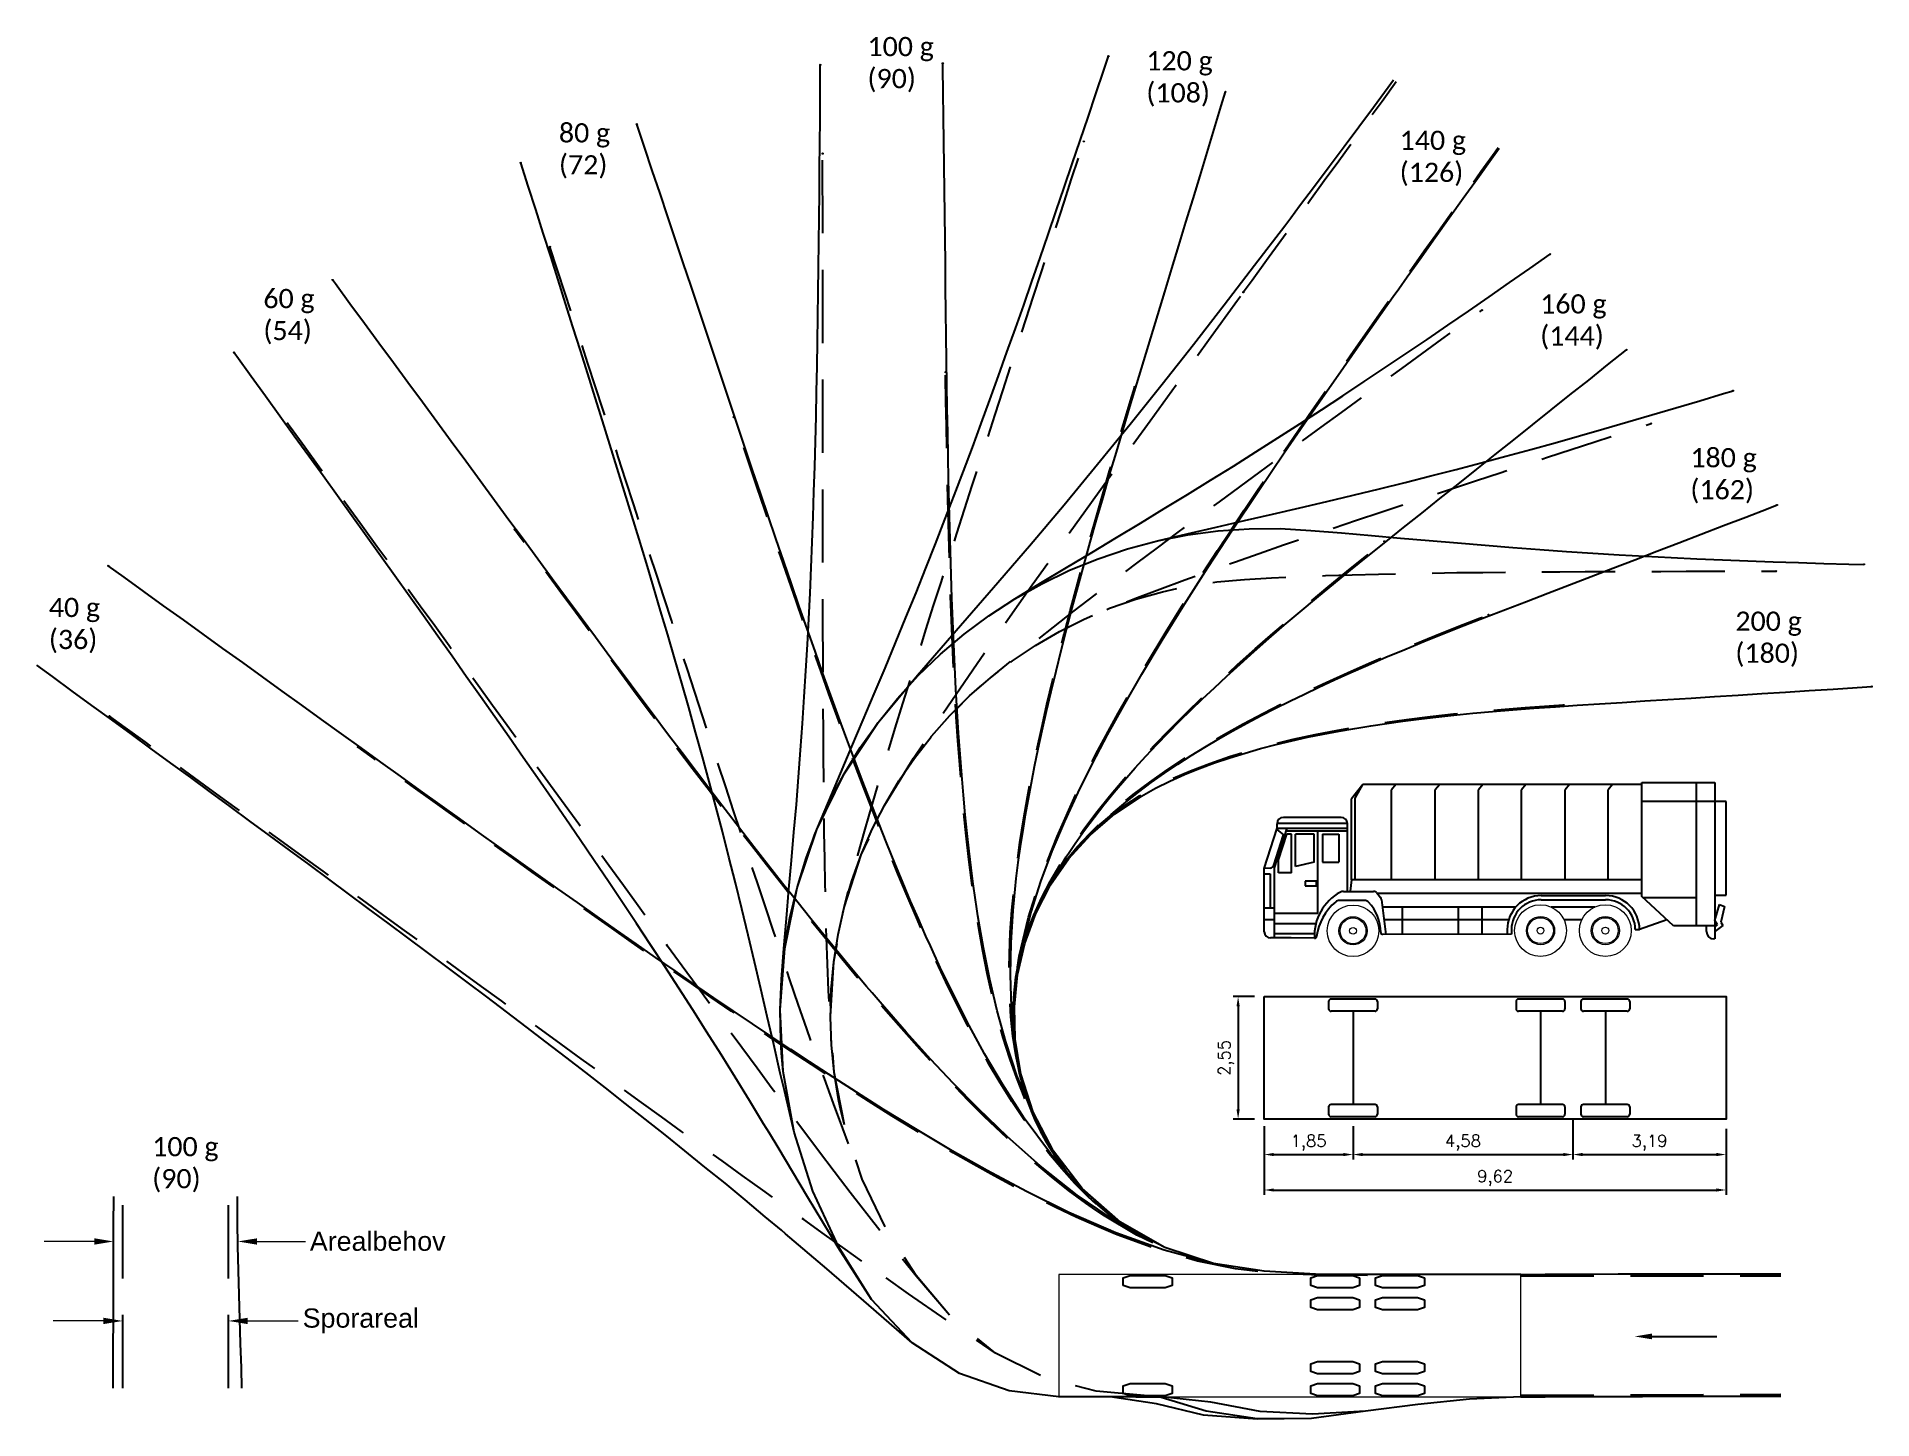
# Model space of a CAD drawing. Header units: millimetres. Extents: x -36.3 to 1.9, y -0.5 to 28.3.
import ezdxf
from ezdxf import colors
from ezdxf.entities.mleader import LeaderData, LeaderLine
from ezdxf.math import Vec2, Vec3

# ---------------------------------------------------------------- set-up
doc = ezdxf.new("R2010")
doc.units = ezdxf.units.MM
doc.linetypes.add('DASHEDX2', pattern=[1.5, 1, -0.5])
doc.layers.add('Tekst', color=4, linetype='Continuous')
doc.styles.add('BT standard', font='sanss___.ttf')
doc.styles.add('Legend', font='CALIBRI.TTF')
doc.styles.get("Standard").update_dxf_attribs({"font": 'romans'})
doc.dimstyles.new('ISO-25', dxfattribs={"dimtxt": 2.5, "dimasz": 2.5, "dimexe": 1.25, "dimexo": 0.625, "dimtad": 1, "dimtxsty": 'Standard', "dimcen": 2.5, "dimadec": 0, "dimazin": 0, "dimtfac": 1, "dimtmove": 0, "dimatfit": 3, "dimfxl": 1, "dimarcsym": 0})

# ---------------------------------------------------------------- blocks, each defined once
blk = doc.blocks.new('*U253')
at = {"color": 1, "linetype": 'Continuous', "lineweight": 0, "ltscale": 1.524}
blk.add_lwpolyline([(0, 1.275), (-9.62, 1.275), (-9.62, -1.275), (0, -1.275), (0, 1.275), (0, 1.275)], close=True, dxfattribs=at)
at = {"color": 2, "linetype": 'Continuous', "ltscale": 1.524, "flags": 128}
for points in [[(-7.613, 1.043752), (-7.613, 1.202248), (-7.47076, 1.25), (-6.73924, 1.25), (-6.597, 1.202248), (-6.597, 1.043752), (-6.73924, 0.996), (-7.47076, 0.996)], [(-6.263, 1.043752), (-6.263, 1.202248), (-6.12076, 1.25), (-5.38924, 1.25), (-5.247, 1.202248), (-5.247, 1.043752), (-5.38924, 0.996), (-6.12076, 0.996)], [(-7.613, 0.586552), (-7.613, 0.745048), (-7.47076, 0.7928), (-6.73924, 0.7928), (-6.597, 0.745048), (-6.597, 0.586552), (-6.73924, 0.5388), (-7.47076, 0.5388)], [(-6.263, 0.586552), (-6.263, 0.745048), (-6.12076, 0.7928), (-5.38924, 0.7928), (-5.247, 0.745048), (-5.247, 0.586552), (-5.38924, 0.5388), (-6.12076, 0.5388)], [(-7.613, -0.745048), (-7.613, -0.586552), (-7.47076, -0.5388), (-6.73924, -0.5388), (-6.597, -0.586552), (-6.597, -0.745048), (-6.73924, -0.7928), (-7.47076, -0.7928)], [(-6.263, -0.745048), (-6.263, -0.586552), (-6.12076, -0.5388), (-5.38924, -0.5388), (-5.247, -0.586552), (-5.247, -0.745048), (-5.38924, -0.7928), (-6.12076, -0.7928)], [(-7.613, -1.202248), (-7.613, -1.043752), (-7.47076, -0.996), (-6.73924, -0.996), (-6.597, -1.043752), (-6.597, -1.202248), (-6.73924, -1.25), (-7.47076, -1.25)], [(-6.263, -1.202248), (-6.263, -1.043752), (-6.12076, -0.996), (-5.38924, -0.996), (-5.247, -1.043752), (-5.247, -1.202248), (-5.38924, -1.25), (-6.12076, -1.25)]]:
    blk.add_lwpolyline(points, close=True, dxfattribs=at)
blk = doc.blocks.new('*U252')
at = {"color": 2, "linetype": 'Continuous', "ltscale": 1.524, "flags": 128}
for points in [[(-0.508, 1.043752), (-0.508, 1.202248), (-0.36576, 1.25), (0.36576, 1.25), (0.508, 1.202248), (0.508, 1.043752), (0.36576, 0.996), (-0.36576, 0.996)], [(-0.508, -1.202248), (-0.508, -1.043752), (-0.36576, -0.996), (0.36576, -0.996), (0.508, -1.043752), (0.508, -1.202248), (0.36576, -1.25), (-0.36576, -1.25)]]:
    blk.add_lwpolyline(points, close=True, dxfattribs=at)
at = {"rotation": 180}
blk.add_blockref('*U253', (-1.85, 0), dxfattribs=at)
blk = doc.blocks.new('*U254')
at = {"color": 2, "lineweight": 0}
blk.add_circle((0, 0), 0.0127, dxfattribs=at)
blk = doc.blocks.new('*U255')
at = {"color": 2, "lineweight": 0}
blk.add_circle((0, 0), 0.0127, dxfattribs=at)
blk = doc.blocks.new('*U256')
at = {"color": 1, "lineweight": 0}
blk.add_circle((0, 0), 0.0127, dxfattribs=at)
blk = doc.blocks.new('*U257')
at = {"color": 1, "lineweight": 0}
blk.add_circle((0, 0), 0.0127, dxfattribs=at)
blk = doc.blocks.new('*U258')
at = {"color": 2, "lineweight": 0}
blk.add_circle((0, 0), 0.0127, dxfattribs=at)
blk = doc.blocks.new('*U259')
at = {"color": 2, "lineweight": 0}
blk.add_circle((0, 0), 0.0127, dxfattribs=at)
blk = doc.blocks.new('*U260')
at = {"color": 1, "lineweight": 0}
blk.add_circle((0, 0), 0.0127, dxfattribs=at)
blk = doc.blocks.new('*U261')
at = {"color": 1, "lineweight": 0}
blk.add_circle((0, 0), 0.0127, dxfattribs=at)
blk = doc.blocks.new('*U262')
at = {"color": 1, "lineweight": 0}
blk.add_circle((0, 0), 0.0127, dxfattribs=at)
blk = doc.blocks.new('*U263')
at = {"color": 2, "lineweight": 0}
blk.add_circle((0, 0), 0.0127, dxfattribs=at)
blk = doc.blocks.new('*U264')
at = {"color": 2, "lineweight": 0}
blk.add_circle((0, 0), 0.0127, dxfattribs=at)
blk = doc.blocks.new('*U265')
at = {"color": 1, "lineweight": 0}
blk.add_circle((0, 0), 0.0127, dxfattribs=at)
blk = doc.blocks.new('*U266')
at = {"color": 1, "lineweight": 0}
blk.add_circle((0, 0), 0.0127, dxfattribs=at)
blk = doc.blocks.new('*U267')
at = {"color": 1, "lineweight": 0}
blk.add_circle((0, 0), 0.0127, dxfattribs=at)
blk = doc.blocks.new('*U268')
at = {"color": 1, "lineweight": 0}
blk.add_circle((0, 0), 0.0127, dxfattribs=at)
blk = doc.blocks.new('*U269')
at = {"color": 1, "lineweight": 0}
blk.add_circle((0, 0), 0.0127, dxfattribs=at)
blk = doc.blocks.new('*U270')
at = {"color": 2, "lineweight": 0}
blk.add_circle((0, 0), 0.0127, dxfattribs=at)
blk = doc.blocks.new('*U271')
at = {"color": 2, "lineweight": 0}
blk.add_circle((0, 0), 0.0127, dxfattribs=at)
blk = doc.blocks.new('*U272')
at = {"color": 1, "lineweight": 0}
blk.add_circle((0, 0), 0.0127, dxfattribs=at)
blk = doc.blocks.new('*U273')
at = {"color": 1, "lineweight": 0}
blk.add_circle((0, 0), 0.0127, dxfattribs=at)
blk = doc.blocks.new('*U274')
at = {"color": 2, "lineweight": 0}
blk.add_circle((0, 0), 0.0127, dxfattribs=at)
blk = doc.blocks.new('*U275')
at = {"color": 2, "lineweight": 0}
blk.add_circle((0, 0), 0.0127, dxfattribs=at)
blk = doc.blocks.new('*U276')
at = {"color": 1, "lineweight": 0}
blk.add_circle((0, 0), 0.0127, dxfattribs=at)
blk = doc.blocks.new('*U277')
at = {"color": 1, "lineweight": 0}
blk.add_circle((0, 0), 0.0127, dxfattribs=at)
blk = doc.blocks.new('*U278')
at = {"color": 2, "lineweight": 0}
blk.add_circle((0, 0), 0.0127, dxfattribs=at)
blk = doc.blocks.new('*U279')
at = {"color": 2, "lineweight": 0}
blk.add_circle((0, 0), 0.0127, dxfattribs=at)
blk = doc.blocks.new('*U280')
at = {"color": 1, "lineweight": 0}
blk.add_circle((0, 0), 0.0127, dxfattribs=at)
blk = doc.blocks.new('*U281')
at = {"color": 1, "lineweight": 0}
blk.add_circle((0, 0), 0.0127, dxfattribs=at)
blk = doc.blocks.new('*U282')
at = {"color": 2, "lineweight": 0}
blk.add_circle((0, 0), 0.0127, dxfattribs=at)
blk = doc.blocks.new('*U283')
at = {"color": 2, "lineweight": 0}
blk.add_circle((0, 0), 0.0127, dxfattribs=at)
blk = doc.blocks.new('*U284')
at = {"color": 1, "lineweight": 0}
blk.add_circle((0, 0), 0.0127, dxfattribs=at)
blk = doc.blocks.new('*U285')
at = {"color": 1, "lineweight": 0}
blk.add_circle((0, 0), 0.0127, dxfattribs=at)
blk = doc.blocks.new('*U286')
at = {"color": 2, "lineweight": 0}
blk.add_circle((0, 0), 0.0127, dxfattribs=at)
blk = doc.blocks.new('*U287')
at = {"color": 2, "lineweight": 0}
blk.add_circle((0, 0), 0.0127, dxfattribs=at)
blk = doc.blocks.new('*U288')
at = {"color": 1, "lineweight": 0}
blk.add_circle((0, 0), 0.0127, dxfattribs=at)
blk = doc.blocks.new('*D194')
at = {"color": 0, "lineweight": -2, "transparency": 16777216}
for p, q in [((1.85, 1.327), (1.85, 0.638)), ((6.43, 1.454), (6.43, 0.638)), ((2.05, 0.738), (6.23, 0.738))]:
    blk.add_line(p, q, dxfattribs=at)
at = {"color": 0, "transparency": 16777216}
for points in [[(2.05, 0.772), (2.05, 0.705), (1.85, 0.738)], [(6.23, 0.772), (6.23, 0.705), (6.43, 0.738)]]:
    blk.add_solid(points, dxfattribs=at)
at = {"layer": 'Defpoints', "color": 0, "transparency": 16777216}
for p in [(6.43, 1.654), (1.85, 1.527), (6.43, 0.738)]:
    blk.add_point(p, dxfattribs=at)
at = {"color": 0, "transparency": 16777216, "insert": (4.14, 0.987), "char_height": 0.25, "attachment_point": 5}
blk.add_mtext('4,58', dxfattribs=at)
blk = doc.blocks.new('*D195')
at = {"color": 0, "lineweight": -2, "transparency": 16777216}
for p, q in [((0, 1.277), (0, -0.1)), ((9.62, 1.277), (9.62, -0.1)), ((0.2, 0), (9.42, 0))]:
    blk.add_line(p, q, dxfattribs=at)
at = {"color": 0, "transparency": 16777216}
for points in [[(0.2, 0.033), (0.2, -0.033), (0, 0)], [(9.42, 0.033), (9.42, -0.033), (9.62, 0)]]:
    blk.add_solid(points, dxfattribs=at)
at = {"layer": 'Defpoints', "color": 0, "transparency": 16777216}
for p in [(0, 1.477), (9.62, 1.477), (9.62, 0)]:
    blk.add_point(p, dxfattribs=at)
at = {"color": 0, "transparency": 16777216, "insert": (4.81, 0.249), "char_height": 0.25, "attachment_point": 5}
blk.add_mtext('9,62', dxfattribs=at)
blk = doc.blocks.new('*D196')
at = {"color": 0, "lineweight": -2, "transparency": 16777216}
for p, q in [((0, 1.327), (0, 0.638)), ((1.85, 1.327), (1.85, 0.638)), ((0.2, 0.738), (1.65, 0.738))]:
    blk.add_line(p, q, dxfattribs=at)
at = {"color": 0, "transparency": 16777216}
for points in [[(0.2, 0.772), (0.2, 0.705), (0, 0.738)], [(1.65, 0.772), (1.65, 0.705), (1.85, 0.738)]]:
    blk.add_solid(points, dxfattribs=at)
at = {"layer": 'Defpoints', "color": 0, "transparency": 16777216}
for p in [(0, 1.527), (1.85, 1.527), (1.85, 0.738)]:
    blk.add_point(p, dxfattribs=at)
at = {"color": 0, "transparency": 16777216, "insert": (0.925, 0.987), "char_height": 0.25, "attachment_point": 5}
blk.add_mtext('1,85', dxfattribs=at)
blk = doc.blocks.new('*D197')
at = {"color": 0, "lineweight": -2, "transparency": 16777216}
for p, q in [((-0.2, 4.027), (-0.644, 4.027)), ((-0.544, 3.827), (-0.544, 1.677)), ((-0.2, 1.477), (-0.644, 1.477))]:
    blk.add_line(p, q, dxfattribs=at)
at = {"color": 0, "transparency": 16777216}
for points in [[(-0.577, 3.827), (-0.511, 3.827), (-0.544, 4.027)], [(-0.577, 1.677), (-0.511, 1.677), (-0.544, 1.477)]]:
    blk.add_solid(points, dxfattribs=at)
at = {"layer": 'Defpoints', "color": 0, "transparency": 16777216}
for p in [(0, 4.027), (-0.544, 1.477), (0, 1.477)]:
    blk.add_point(p, dxfattribs=at)
at = {"color": 0, "transparency": 16777216, "insert": (-0.793, 2.752), "char_height": 0.25, "attachment_point": 5, "rotation": 90}
blk.add_mtext('2,55', dxfattribs=at)
blk = doc.blocks.new('*D198')
at = {"color": 0, "lineweight": -2, "transparency": 16777216}
for p, q in [((6.43, 1.277), (6.43, 0.638)), ((9.62, 1.277), (9.62, 0.638)), ((6.63, 0.738), (9.42, 0.738))]:
    blk.add_line(p, q, dxfattribs=at)
at = {"color": 0, "transparency": 16777216}
for points in [[(6.63, 0.772), (6.63, 0.705), (6.43, 0.738)], [(9.42, 0.772), (9.42, 0.705), (9.62, 0.738)]]:
    blk.add_solid(points, dxfattribs=at)
at = {"layer": 'Defpoints', "color": 0, "transparency": 16777216}
for p in [(6.43, 1.477), (9.62, 1.477), (9.62, 0.738)]:
    blk.add_point(p, dxfattribs=at)
at = {"color": 0, "transparency": 16777216, "insert": (8.025, 0.987), "char_height": 0.25, "attachment_point": 5}
blk.add_mtext('3,19', dxfattribs=at)
blk = doc.blocks.new('*U289')
at = {"color": 2, "lineweight": 0}
blk.add_circle((0, 0), 0.0127, dxfattribs=at)
blk = doc.blocks.new('*U290')
at = {"color": 2, "lineweight": 0}
blk.add_circle((0, 0), 0.0127, dxfattribs=at)
blk = doc.blocks.new('*U291')
at = {"color": 2, "lineweight": 0}
blk.add_circle((0, 0), 0.0127, dxfattribs=at)
blk = doc.blocks.new('*U292')
at = {"color": 2, "lineweight": 0}
blk.add_circle((0, 0), 0.0127, dxfattribs=at)
blk = doc.blocks.new('*U293')
at = {"color": 2, "lineweight": 0}
blk.add_circle((0, 0), 0.0127, dxfattribs=at)
blk = doc.blocks.new('A$C073F79CF')
at = {"color": 0}
for p, q in [((2.055, 8.446), (1.82, 8.148)), ((1.893, 8.159), (2.055, 8.446)), ((7.868, 8.446), (2.055, 8.446)), ((2.743, 8.446), (2.652, 8.331)), ((3.655, 8.446), (3.564, 8.331)), ((4.551, 8.446), (4.46, 8.331)), ((5.449, 8.446), (5.358, 8.331)), ((6.362, 8.446), (6.271, 8.331)), ((7.257, 8.446), (7.166, 8.331)), ((7.868, 6.115), (7.868, 8.487)), ((7.868, 8.487), (9.384, 8.487)), ((8.996, 8.487), (8.996, 5.499)), ((9.384, 8.487), (9.384, 5.229)), ((1.82, 6.461), (1.82, 8.148)), ((1.893, 6.461), (1.893, 8.159)), ((2.652, 6.461), (2.652, 8.331)), ((3.564, 6.461), (3.564, 8.331)), ((4.46, 6.461), (4.46, 8.331)), ((5.358, 6.461), (5.358, 8.331)), ((6.271, 6.461), (6.271, 8.331)), ((7.166, 6.461), (7.166, 8.331)), ((9.62, 8.088), (7.868, 8.088)), ((1.602, 7.759), (0.399, 7.759)), ((0, 6.698), (0.269, 7.534)), ((0.2, 6.762), (0.404, 7.395)), ((0.213, 6.709), (0.479, 7.534)), ((0.262, 7.51), (0.404, 7.395)), ((1.731, 7.63), (0.269, 7.63)), ((0.269, 7.534), (0.269, 7.629)), ((0.269, 7.534), (1.731, 7.534)), ((0.298, 6.88), (0.47, 7.412)), ((0.462, 7.481), (1.731, 7.481)), ((0.569, 7.412), (0.47, 7.412)), ((0.569, 6.605), (0.569, 7.412)), ((0.653, 6.741), (0.653, 7.412)), ((1.037, 7.412), (0.653, 7.412)), ((1.037, 6.829), (1.037, 7.412)), ((1.115, 5.762), (1.115, 7.481)), ((1.211, 7.412), (1.552, 7.412)), ((1.211, 7.412), (1.211, 6.829)), ((1.552, 7.412), (1.552, 6.829)), ((1.731, 7.63), (1.731, 6.224)), ((0.124, 6.702), (0, 6.693)), ((0.124, 6.702), (0, 6.693)), ((0, 5.38), (0, 6.698)), ((0, 6.587), (0.123, 6.587)), ((0.123, 6.587), (0.123, 5.873)), ((0.213, 5.25), (0.213, 6.709)), ((0.298, 6.605), (0.298, 6.88)), ((0.569, 6.605), (0.298, 6.605)), ((1.037, 6.829), (0.653, 6.741)), ((1.211, 6.829), (1.552, 6.829)), ((1.087, 6.431), (0.85, 6.431)), ((0.85, 6.431), (0.85, 6.336)), ((0.85, 6.336), (1.087, 6.336)), ((1.087, 6.336), (1.087, 6.431)), ((1.648, 6.218), (2.181, 6.218)), ((1.82, 6.461), (1.788, 6.224)), ((7.868, 6.461), (1.82, 6.461)), ((2.345, 6.186), (2.423, 6.089)), ((7.868, 6.174), (2.355, 6.174)), ((5.769, 6.132), (7.11, 6.132)), ((9.384, 6.143), (9.62, 6.143)), ((0.213, 5.873), (0, 5.873)), ((1.115, 5.762), (0.213, 5.762)), ((1.988, 6.028), (1.568, 6.028)), ((2.441, 6.046), (2.534, 5.322)), ((5.238, 5.893), (2.461, 5.893)), ((2.872, 5.893), (2.872, 5.328)), ((4.039, 5.893), (4.039, 5.328)), ((4.536, 5.893), (4.536, 5.328)), ((5.769, 6.044), (7.11, 6.044)), ((6.883, 5.893), (5.977, 5.893)), ((8.522, 5.499), (7.868, 6.115)), ((7.896, 6.089), (8.996, 6.089)), ((9.389, 5.611), (9.486, 5.948)), ((9.486, 5.948), (9.584, 5.905)), ((9.584, 5.905), (9.508, 5.576)), ((0.213, 5.625), (0, 5.625)), ((1.074, 5.541), (0.213, 5.541)), ((5.09, 5.624), (2.496, 5.624)), ((5.061, 5.425), (5.061, 5.328)), ((5.15, 5.425), (5.15, 5.328)), ((6.614, 5.624), (6.246, 5.624)), ((8.389, 5.624), (7.817, 5.425)), ((9.384, 5.499), (8.522, 5.499)), ((9.213, 5.381), (9.213, 5.499)), ((9.384, 5.481), (9.442, 5.524)), ((9.554, 5.509), (9.384, 5.382)), ((9.442, 5.524), (9.389, 5.611)), ((9.508, 5.576), (9.554, 5.509)), ((0.562, 5.25), (0.13, 5.25)), ((1.046, 5.337), (0.213, 5.337)), ((5.15, 5.328), (2.463, 5.323)), ((9.384, 5.229), (9.364, 5.229))]:
    blk.add_line(p, q, dxfattribs=at)
for p, q in [((9.62, 6.143), (9.62, 8.088)), ((2.181, 6.218), (2.278, 6.218)), ((2.085, 6.028), (1.988, 6.028)), ((7.729, 5.425), (7.817, 5.425)), ((1.048, 5.245), (0.562, 5.25)), ((1.342, 3.927), (1.342, 3.773)), ((2.308, 3.977), (1.392, 3.977)), ((2.358, 3.927), (2.358, 3.773)), ((5.247, 3.927), (5.247, 3.773)), ((6.213, 3.977), (5.297, 3.977)), ((6.263, 3.927), (6.263, 3.773)), ((6.597, 3.927), (6.597, 3.773)), ((7.563, 3.977), (6.647, 3.977)), ((7.613, 3.927), (7.613, 3.773)), ((2.308, 3.723), (1.392, 3.723)), ((1.85, 3.723), (1.85, 1.781)), ((6.213, 3.723), (5.297, 3.723)), ((5.755, 3.723), (5.755, 1.781)), ((7.563, 3.723), (6.647, 3.723)), ((7.105, 3.723), (7.105, 1.781)), ((1.342, 1.731), (1.342, 1.577)), ((2.308, 1.781), (1.392, 1.781)), ((2.358, 1.731), (2.358, 1.577)), ((5.247, 1.731), (5.247, 1.577)), ((6.213, 1.781), (5.297, 1.781)), ((6.263, 1.731), (6.263, 1.577)), ((6.597, 1.731), (6.597, 1.577)), ((7.563, 1.781), (6.647, 1.781)), ((7.613, 1.731), (7.613, 1.577)), ((2.308, 1.527), (1.392, 1.527)), ((6.213, 1.527), (5.297, 1.527)), ((7.563, 1.527), (6.647, 1.527))]:
    blk.add_line(p, q)
blk.add_lwpolyline([(0, 4.027), (9.62, 4.027), (9.62, 1.477), (0, 1.477)], close=True)
at = {"color": 0, "lineweight": 0}
for centre, radius in [((1.85, 5.398), 0.536), ((5.755, 5.402), 0.539), ((7.105, 5.402), 0.539), ((1.85, 5.398), 0.294), ((1.85, 5.398), 0.269), ((1.85, 5.398), 0.0705), ((5.755, 5.402), 0.294), ((5.755, 5.402), 0.269), ((5.755, 5.402), 0.0705), ((7.105, 5.402), 0.294), ((7.105, 5.402), 0.269), ((7.105, 5.402), 0.0705)]:
    blk.add_circle(centre, radius, dxfattribs=at)
at = {"color": 0}
for centre, radius, start, end in [((0.399, 7.63), 0.13, 90, 180), ((1.602, 7.63), 0.13, 0, 90), ((0.118, 6.789), 0.0864, 274.2539, 342.1292), ((0.118, 6.789), 0.0864, 274.2539, 342.1292), ((2.074, 5.297), 1.029, 118.2924, 182.8918), ((1.648, 6.089), 0.13, 90, 118.2924), ((2.278, 6.132), 0.0864, 38.6813, 90), ((5.769, 5.425), 0.707, 90, 180), ((7.11, 5.425), 0.707, 0, 90), ((2.242, 5.116), 1.163, 130.3583, 171.7957), ((1.568, 5.899), 0.13, 90, 127.4099), ((2.085, 5.899), 0.13, 45.9588, 90), ((1.531, 5.37), 0.896, 359.743, 43.9964), ((2.356, 6.035), 0.0864, 7.3191, 38.6813), ((5.769, 5.425), 0.619, 90, 180), ((7.11, 5.425), 0.619, 0, 90), ((0.13, 5.38), 0.13, 180, 270), ((2.47, 5.366), 0.0432, 179.743, 270), ((9.364, 5.381), 0.152, 180, 270), ((1.048, 5.288), 0.0432, 270, 351.7957)]:
    blk.add_arc(centre, radius, start, end, dxfattribs=at)
for centre, start, end in [((1.392, 3.927), 90, 180), ((2.308, 3.927), 0, 90), ((5.297, 3.927), 90, 180), ((6.213, 3.927), 0, 90), ((6.647, 3.927), 90, 180), ((7.563, 3.927), 0, 90), ((1.392, 3.773), 180, 270), ((2.308, 3.773), 270, 0), ((5.297, 3.773), 180, 270), ((6.213, 3.773), 270, 0), ((6.647, 3.773), 180, 270), ((7.563, 3.773), 270, 0), ((1.392, 1.731), 90, 180), ((1.392, 1.577), 180, 270), ((2.308, 1.731), 0, 90), ((2.308, 1.577), 270, 0), ((5.297, 1.731), 90, 180), ((5.297, 1.577), 180, 270), ((6.213, 1.731), 0, 90), ((6.213, 1.577), 270, 0), ((6.647, 1.731), 90, 180), ((6.647, 1.577), 180, 270), ((7.563, 1.731), 0, 90), ((7.563, 1.577), 270, 0)]:
    blk.add_arc(centre, 0.05, start, end)
dim = blk.add_linear_dim(base=(-0.544, 1.477), p1=(0, 4.027), p2=(0, 1.477), angle=270, dimstyle='ISO-25', override={"dimtxt": 0.25, "dimasz": 0.2, "dimexe": 0.1, "dimexo": 0.2, "dimgap": 0.1})
dim.commit()
dim.dimension.update_dxf_attribs({"geometry": '*D197', "text_midpoint": (-0.793, 2.752)})
for base, p1, p2, picture, middle in [((6.43, 0.738), (1.85, 1.527), (6.43, 1.654), '*D194', (4.14, 0.987)), ((1.85, 0.738), (0, 1.527), (1.85, 1.527), '*D196', (0.925, 0.987)), ((9.62, 0), (0, 1.477), (9.62, 1.477), '*D195', (4.81, 0.249)), ((9.62, 0.738), (6.43, 1.477), (9.62, 1.477), '*D198', (8.025, 0.987))]:
    dim = blk.add_linear_dim(base=base, p1=p1, p2=p2, dimstyle='ISO-25', override={"dimtxt": 0.25, "dimasz": 0.2, "dimexe": 0.1, "dimexo": 0.2, "dimgap": 0.1})
    dim.commit()
    dim.dimension.update_dxf_attribs({"geometry": picture, "text_midpoint": middle})
blk = doc.blocks.new('signatur')
at = {"color": 1, "linetype": 'Continuous', "ltscale": 1.524, "flags": 128}
for points in [[(875.573, 75.73), (875.575, 76.108), (875.577, 76.618), (875.579, 77.128), (875.58, 77.638), (875.582, 78.147), (875.583, 78.657), (875.584, 79.166), (875.585, 79.675), (875.585, 79.721)], [(878.256, 75.73), (878.244, 76.155), (878.23, 76.66), (878.215, 77.166), (878.2, 77.672), (878.186, 78.178), (878.171, 78.684), (878.164, 79.191), (878.162, 79.698), (878.162, 79.721)]]:
    blk.add_lwpolyline(points, dxfattribs=at)
at = {"color": 2, "linetype": 'DASHEDX2', "ltscale": 1.524, "flags": 128}
for points in [[(875.773, 75.73), (875.773, 75.732), (875.773, 76.241), (875.773, 76.751), (875.773, 77.26), (875.773, 77.766), (875.773, 78.275), (875.773, 78.784), (875.773, 79.293), (875.773, 79.721)], [(877.974, 75.73), (877.974, 75.732), (877.974, 76.241), (877.974, 76.751), (877.974, 77.26), (877.974, 77.766), (877.974, 78.275), (877.974, 78.784), (877.974, 79.293), (877.974, 79.721)]]:
    blk.add_lwpolyline(points, dxfattribs=at)
at = {"layer": 'Tekst', "insert": (876.387, 80.96), "char_height": 0.4, "attachment_point": 1, "style": 'Legend'}
blk.add_mtext_dynamic_manual_height_columns('100 g \\P(90)', width=2.42155, gutter_width=12.5, heights=[0], dxfattribs=at)
ml = blk.add_multileader_mtext('Standard')
ml.set_content('', color=256)
ml.set_leader_properties(lineweight=9)
ml.build(insert=Vec2(0, 0))
ml.multileader.update_dxf_attribs({"text_right_attachment_type": 6, "dogleg_length": 0.1, "arrow_head_size": 0.4})
ctx = ml.context
ctx.base_point, ctx.char_height, ctx.arrow_head_size, ctx.landing_gap_size, ctx.plane_origin = Vec3(874.047, 79.085), 0.6, 0.4, 0.09, Vec3(875.584, 78.785)
ctx.right_attachment, ctx.text_align_type = 6, 2
notes = []
notes.append((ctx, [(0, (1, 1, 0), (874.327, 78.785), (-1, 0), 0.1, [(0, [(875.584, 78.785)], 0, [])])]))
ctx.mtext.insert, ctx.mtext.alignment, ctx.mtext.flow_direction = Vec3(874.137, 79.385), 3, 5
ml = blk.add_multileader_mtext('Standard')
ml.set_content('Arealbehov', color=256, style='BT standard')
ml.set_leader_properties(lineweight=9)
ml.build(insert=Vec2(0, 0))
ml.multileader.update_dxf_attribs({"text_right_attachment_type": 6, "dogleg_length": 0.1, "arrow_head_size": 0.4})
ctx = ml.context
ctx.base_point, ctx.char_height, ctx.arrow_head_size, ctx.landing_gap_size, ctx.plane_origin = Vec3(879.581, 78.784), 0.4, 0.4, 0.09, Vec3(878.124, 78.784)
ctx.right_attachment = 6
notes.append((ctx, [(0, (1, 1, 0), (879.526, 78.784), (1, 0), 0.0548, [(0, [(878.169, 78.785)], 0, [])])]))
ctx.mtext.insert, ctx.mtext.flow_direction = Vec3(879.671, 78.991), 5
ml = blk.add_multileader_mtext('Standard')
ml.set_content('', color=256)
ml.set_leader_properties(lineweight=9)
ml.build(insert=Vec2(0, 0))
ml.multileader.update_dxf_attribs({"text_right_attachment_type": 6, "dogleg_length": 0.1, "arrow_head_size": 0.4})
ctx = ml.context
ctx.base_point, ctx.char_height, ctx.arrow_head_size, ctx.landing_gap_size, ctx.plane_origin = Vec3(874.237, 77.43), 0.6, 0.4, 0.09, Vec3(875.773, 77.13)
ctx.right_attachment, ctx.text_align_type = 6, 2
notes.append((ctx, [(0, (1, 1, 0), (874.517, 77.13), (-1, 0), 0.1, [(0, [(875.773, 77.13)], 0, [])])]))
ctx.mtext.insert, ctx.mtext.alignment, ctx.mtext.flow_direction = Vec3(874.327, 77.73), 3, 5
ml = blk.add_multileader_mtext('Standard')
ml.set_content('Sporareal', color=256, style='BT standard')
ml.set_leader_properties(lineweight=9)
ml.build(insert=Vec2(0, 0))
ml.multileader.update_dxf_attribs({"text_right_attachment_type": 6, "dogleg_length": 0.1, "arrow_head_size": 0.4})
ctx = ml.context
ctx.base_point, ctx.char_height, ctx.arrow_head_size, ctx.landing_gap_size, ctx.plane_origin = Vec3(879.431, 77.13), 0.4, 0.4, 0.09, Vec3(877.929, 77.13)
ctx.right_attachment = 6
notes.append((ctx, [(0, (1, 1, 0), (879.331, 77.13), (1, 0), 0.1, [(0, [(877.974, 77.13)], 0, [])])]))
ctx.mtext.insert, ctx.mtext.flow_direction = Vec3(879.521, 77.39), 5
for ctx, leaders in notes:
    for number, flags, end, landing, length, lines in leaders:
        leader = LeaderData()
        leader.index, (leader.has_last_leader_line, leader.has_dogleg_vector, leader.attachment_direction) = number, flags
        leader.last_leader_point, leader.dogleg_vector, leader.dogleg_length = Vec3(end), Vec3(landing), length
        for number, points, colour, breaks in lines:
            line = LeaderLine()
            line.index, line.vertices, line.color, line.breaks = number, Vec3.list(points), colors.encode_raw_color(colour), breaks
            leader.lines.append(line)
        ctx.leaders.append(leader)
blk = doc.blocks.new('REN_B')
at = {"color": 1, "linetype": 'Continuous', "ltscale": 1.524, "flags": 128}
for points in [[(-20.844, 8.006), (-20.816, 8.648), (-20.748, 9.288), (-20.639, 9.922), (-20.49, 10.548), (-20.302, 11.163), (-20.075, 11.765), (-19.829, 12.355), (-19.586, 12.932), (-19.347, 13.495), (-19.112, 14.048), (-18.882, 14.591), (-18.657, 15.126), (-18.437, 15.654), (-18.222, 16.176), (-18.012, 16.693), (-17.807, 17.205), (-17.606, 17.714), (-17.409, 18.22), (-17.216, 18.722), (-17.026, 19.223), (-16.839, 19.722), (-16.655, 20.219), (-16.474, 20.714), (-16.295, 21.209), (-16.118, 21.702), (-15.943, 22.195), (-15.77, 22.686), (-15.599, 23.177), (-15.428, 23.667), (-15.259, 24.157), (-15.092, 24.647), (-14.925, 25.135), (-14.759, 25.624), (-14.594, 26.112), (-14.429, 26.6), (-14.266, 27.088), (-14.103, 27.576), (-14.005, 27.868)], [(-20.814, 7.106), (-20.831, 7.363), (-20.844, 8.006), (-20.816, 8.648), (-20.765, 9.286), (-20.711, 9.909), (-20.658, 10.52), (-20.605, 11.118), (-20.554, 11.706), (-20.505, 12.285), (-20.459, 12.855), (-20.416, 13.418), (-20.376, 13.974), (-20.339, 14.525), (-20.305, 15.071), (-20.274, 15.613), (-20.246, 16.151), (-20.22, 16.686), (-20.196, 17.218), (-20.175, 17.747), (-20.155, 18.275), (-20.138, 18.8), (-20.122, 19.324), (-20.108, 19.846), (-20.095, 20.367), (-20.083, 20.887), (-20.073, 21.406), (-20.064, 21.924), (-20.055, 22.441), (-20.048, 22.958), (-20.041, 23.474), (-20.035, 23.989), (-20.029, 24.504), (-20.024, 25.018), (-20.02, 25.532), (-20.016, 26.046), (-20.012, 26.559), (-20.009, 27.072), (-20.006, 27.585), (-20.006, 27.688)], [(-16.754, 10.162), (-16.774, 10.295), (-16.821, 10.629), (-16.865, 10.962), (-16.907, 11.309), (-16.948, 11.679), (-16.987, 12.069), (-17.025, 12.475), (-17.061, 12.896), (-17.095, 13.329), (-17.126, 13.772), (-17.155, 14.225), (-17.181, 14.685), (-17.205, 15.152), (-17.227, 15.625), (-17.248, 16.102), (-17.266, 16.584), (-17.282, 17.069), (-17.297, 17.558), (-17.311, 18.049), (-17.323, 18.543), (-17.334, 19.038), (-17.344, 19.536), (-17.353, 20.035), (-17.361, 20.535), (-17.368, 21.037), (-17.375, 21.539), (-17.382, 22.043), (-17.388, 22.547), (-17.395, 23.052), (-17.401, 23.558), (-17.408, 24.064), (-17.415, 24.571), (-17.421, 25.078), (-17.428, 25.586), (-17.435, 26.094), (-17.441, 26.602), (-17.448, 27.11), (-17.455, 27.619), (-17.456, 27.721)], [(-10.209, 24.504), (-10.023, 24.751), (-9.713, 25.163), (-9.404, 25.575), (-9.097, 25.987), (-8.79, 26.399), (-8.484, 26.811), (-8.179, 27.222), (-8.066, 27.375)], [(-15.923, 10.743), (-15.882, 11.076), (-15.835, 11.409), (-15.784, 11.741), (-15.73, 12.072), (-15.671, 12.403), (-15.61, 12.734), (-15.542, 13.078), (-15.466, 13.444), (-15.383, 13.827), (-15.294, 14.226), (-15.197, 14.638), (-15.095, 15.061), (-14.987, 15.493), (-14.875, 15.932), (-14.757, 16.379), (-14.636, 16.831), (-14.511, 17.287), (-14.382, 17.748), (-14.251, 18.212), (-14.116, 18.679), (-13.979, 19.148), (-13.84, 19.62), (-13.699, 20.093), (-13.557, 20.568), (-13.412, 21.045), (-13.267, 21.522), (-13.122, 22.001), (-12.976, 22.481), (-12.83, 22.963), (-12.684, 23.445), (-12.537, 23.927), (-12.39, 24.411), (-12.243, 24.895), (-12.096, 25.379), (-11.949, 25.864), (-11.801, 26.35), (-11.654, 26.836), (-11.565, 27.127)], [(-17.713, 9.338), (-17.806, 9.543), (-17.963, 9.9), (-18.125, 10.274), (-18.289, 10.662), (-18.454, 11.062), (-18.62, 11.474), (-18.787, 11.894), (-18.954, 12.323), (-19.122, 12.758), (-19.288, 13.2), (-19.455, 13.647), (-19.621, 14.099), (-19.787, 14.555), (-19.952, 15.014), (-20.116, 15.476), (-20.28, 15.941), (-20.443, 16.408), (-20.606, 16.877), (-20.769, 17.348), (-20.931, 17.821), (-21.093, 18.295), (-21.254, 18.77), (-21.415, 19.246), (-21.576, 19.724), (-21.736, 20.202), (-21.896, 20.681), (-22.057, 21.16), (-22.217, 21.64), (-22.378, 22.12), (-22.539, 22.601), (-22.699, 23.082), (-22.86, 23.563), (-23.022, 24.045), (-23.183, 24.527), (-23.344, 25.009), (-23.505, 25.491), (-23.667, 25.973), (-23.828, 26.456)], [(-20.754, 6.324), (-20.839, 6.688), (-20.977, 7.284), (-21.111, 7.869), (-21.244, 8.444), (-21.376, 9.009), (-21.509, 9.565), (-21.641, 10.113), (-21.775, 10.654), (-21.91, 11.189), (-22.046, 11.719), (-22.183, 12.243), (-22.322, 12.763), (-22.463, 13.279), (-22.604, 13.792), (-22.747, 14.301), (-22.892, 14.808), (-23.037, 15.313), (-23.184, 15.815), (-23.331, 16.316), (-23.48, 16.815), (-23.629, 17.312), (-23.779, 17.808), (-23.93, 18.303), (-24.082, 18.797), (-24.234, 19.29), (-24.387, 19.782), (-24.54, 20.273), (-24.693, 20.764), (-24.847, 21.254), (-25.002, 21.743), (-25.157, 22.233), (-25.312, 22.721), (-25.467, 23.21), (-25.622, 23.697), (-25.778, 24.185), (-25.934, 24.673), (-26.09, 25.16), (-26.246, 25.647)], [(-7.956, 23.025), (-7.782, 23.271), (-7.491, 23.68), (-7.199, 24.09), (-6.906, 24.5), (-6.613, 24.911), (-6.319, 25.321), (-6.024, 25.732), (-5.866, 25.953)], [(-5.417, -0.054), (-6.486, -0.103), (-7.561, -0.215), (-8.652, -0.35), (-9.778, -0.503), (-10.909, -0.52), (-12.022, -0.437), (-13.003, -0.197), (-13.968, -0.054), (-15.037, -0.054), (-15.037, -0.054), (-16.07, 0.069), (-17.108, 0.436), (-18.091, 1.07), (-18.941, 1.976), (-19.623, 3.065), (-20.162, 4.231), (-20.548, 5.457), (-20.777, 6.722), (-20.844, 8.006), (-20.748, 9.288), (-20.49, 10.548), (-20.075, 11.765), (-19.509, 12.92), (-18.802, 13.994), (-17.985, 14.979), (-17.177, 15.909), (-16.399, 16.804), (-15.651, 17.674), (-14.929, 18.527), (-14.23, 19.369), (-13.55, 20.205), (-12.885, 21.036), (-12.234, 21.864), (-11.592, 22.69), (-10.96, 23.515), (-10.333, 24.339), (-10.209, 24.504)], [(-20.709, 9.542), (-20.639, 9.922), (-20.49, 10.548), (-20.302, 11.163), (-20.075, 11.765), (-19.811, 12.351), (-19.509, 12.92), (-19.173, 13.468), (-18.802, 13.994), (-18.399, 14.495), (-17.965, 14.97), (-17.501, 15.416), (-17.01, 15.832), (-16.494, 16.216), (-15.954, 16.567), (-15.41, 16.899), (-14.877, 17.221), (-14.353, 17.535), (-13.84, 17.843), (-13.336, 18.146), (-12.841, 18.446), (-12.355, 18.743), (-11.876, 19.038), (-11.403, 19.333), (-10.937, 19.626), (-10.477, 19.919), (-10.021, 20.212), (-9.57, 20.504), (-9.124, 20.797), (-8.68, 21.091), (-8.24, 21.384), (-7.803, 21.678), (-7.369, 21.972), (-6.937, 22.267), (-6.507, 22.562), (-6.078, 22.857), (-5.652, 23.153), (-5.227, 23.449), (-4.803, 23.746)], [(-18.929, 8.36), (-19.042, 8.493), (-19.327, 8.833), (-19.616, 9.181), (-19.907, 9.537), (-20.201, 9.9), (-20.496, 10.268), (-20.793, 10.642), (-21.09, 11.02), (-21.388, 11.403), (-21.687, 11.788), (-21.987, 12.177), (-22.286, 12.568), (-22.586, 12.962), (-22.886, 13.358), (-23.186, 13.756), (-23.487, 14.155), (-23.787, 14.556), (-24.087, 14.959), (-24.388, 15.362), (-24.688, 15.766), (-24.988, 16.172), (-25.289, 16.578), (-25.589, 16.985), (-25.889, 17.392), (-26.189, 17.8), (-26.49, 18.208), (-26.79, 18.617), (-27.091, 19.026), (-27.392, 19.436), (-27.693, 19.845), (-27.994, 20.255), (-28.295, 20.664), (-28.596, 21.074), (-28.897, 21.484), (-29.199, 21.895), (-29.5, 22.305), (-29.802, 22.715), (-30.104, 23.126), (-30.164, 23.208)], [(-5.417, 2.496), (-6.486, 2.496), (-7.555, 2.496), (-8.624, 2.496), (-9.692, 2.505), (-10.76, 2.562), (-11.815, 2.722), (-12.827, 3.056), (-13.751, 3.584), (-14.55, 4.285), (-14.55, 4.285), (-14.55, 4.285), (-15.15, 5.063), (-15.571, 5.879), (-15.826, 6.674), (-15.944, 7.397), (-15.964, 8.067), (-15.904, 8.735), (-15.783, 9.394), (-15.616, 10.043), (-15.411, 10.681), (-15.176, 11.309), (-14.915, 11.928), (-14.635, 12.537), (-14.337, 13.139), (-14.024, 13.734), (-13.692, 14.335), (-13.311, 14.997), (-12.885, 15.708), (-12.422, 16.453), (-11.931, 17.222), (-11.418, 18.007), (-10.887, 18.803), (-10.342, 19.607), (-9.786, 20.416), (-9.221, 21.228), (-8.649, 22.044), (-8.072, 22.862), (-7.956, 23.025)], [(-14.81, 11.305), (-14.698, 11.472), (-14.505, 11.746), (-14.305, 12.015), (-14.099, 12.279), (-13.887, 12.538), (-13.67, 12.794), (-13.449, 13.045), (-13.223, 13.293), (-12.993, 13.538), (-12.76, 13.779), (-12.524, 14.017), (-12.284, 14.253), (-12.043, 14.486), (-11.798, 14.717), (-11.54, 14.956), (-11.263, 15.208), (-10.97, 15.47), (-10.662, 15.74), (-10.342, 16.017), (-10.01, 16.298), (-9.669, 16.584), (-9.32, 16.874), (-8.962, 17.165), (-8.599, 17.459), (-8.229, 17.755), (-7.856, 18.052), (-7.479, 18.353), (-7.099, 18.655), (-6.718, 18.959), (-6.334, 19.265), (-5.948, 19.573), (-5.561, 19.881), (-5.172, 20.191), (-4.782, 20.502), (-4.391, 20.813), (-4, 21.125), (-3.607, 21.438), (-3.214, 21.752)], [(-20.124, 11.646), (-20.075, 11.765), (-19.811, 12.351), (-19.509, 12.92), (-19.173, 13.468), (-18.802, 13.994), (-18.399, 14.495), (-17.965, 14.97), (-17.501, 15.416), (-17.01, 15.832), (-16.494, 16.216), (-15.954, 16.567), (-15.393, 16.883), (-14.814, 17.162), (-14.218, 17.404), (-13.607, 17.608), (-12.985, 17.773), (-12.368, 17.919), (-11.763, 18.06), (-11.171, 18.196), (-10.59, 18.33), (-10.019, 18.463), (-9.458, 18.594), (-8.905, 18.726), (-8.36, 18.859), (-7.822, 18.992), (-7.29, 19.127), (-6.763, 19.263), (-6.241, 19.4), (-5.724, 19.538), (-5.21, 19.679), (-4.699, 19.82), (-4.192, 19.963), (-3.687, 20.107), (-3.185, 20.252), (-2.684, 20.398), (-2.186, 20.545), (-1.689, 20.693), (-1.193, 20.842), (-0.995, 20.902)], [(-13.948, 12.074), (-13.898, 12.118), (-13.643, 12.335), (-13.38, 12.542), (-13.112, 12.743), (-12.839, 12.936), (-12.561, 13.123), (-12.279, 13.304), (-11.994, 13.48), (-11.705, 13.65), (-11.414, 13.816), (-11.12, 13.977), (-10.824, 14.135), (-10.525, 14.288), (-10.225, 14.438), (-9.923, 14.585), (-9.619, 14.729), (-9.299, 14.877), (-8.958, 15.03), (-8.599, 15.188), (-8.224, 15.35), (-7.834, 15.513), (-7.433, 15.678), (-7.021, 15.844), (-6.601, 16.011), (-6.172, 16.177), (-5.737, 16.345), (-5.297, 16.514), (-4.853, 16.685), (-4.404, 16.858), (-3.953, 17.031), (-3.499, 17.206), (-3.042, 17.382), (-2.583, 17.559), (-2.123, 17.736), (-1.66, 17.914), (-1.197, 18.092), (-0.732, 18.271), (-0.266, 18.451), (-0.079, 18.522)], [(-19.173, 13.468), (-18.802, 13.994), (-18.399, 14.495), (-17.965, 14.97), (-17.501, 15.416), (-17.01, 15.832), (-16.494, 16.216), (-15.954, 16.567), (-15.393, 16.883), (-14.814, 17.162), (-14.218, 17.404), (-13.607, 17.608), (-12.985, 17.773), (-12.354, 17.898), (-11.716, 17.983), (-11.074, 18.027), (-10.43, 18.03), (-9.787, 17.993), (-9.15, 17.941), (-8.528, 17.888), (-7.918, 17.834), (-7.321, 17.781), (-6.733, 17.731), (-6.155, 17.682), (-5.585, 17.637), (-5.022, 17.595), (-4.465, 17.555), (-3.913, 17.519), (-3.367, 17.485), (-2.824, 17.455), (-2.285, 17.427), (-1.75, 17.402), (-1.217, 17.378), (-0.686, 17.358), (-0.158, 17.339), (0.369, 17.322), (0.894, 17.306), (1.417, 17.292), (1.731, 17.285)], [(-19.526, 6.465), (-19.837, 6.666), (-20.228, 6.921), (-20.622, 7.181), (-21.019, 7.446), (-21.418, 7.714), (-21.819, 7.985), (-22.222, 8.26), (-22.626, 8.537), (-23.03, 8.817), (-23.436, 9.098), (-23.842, 9.382), (-24.249, 9.667), (-24.657, 9.953), (-25.065, 10.241), (-25.474, 10.53), (-25.882, 10.82), (-26.291, 11.111), (-26.701, 11.403), (-27.11, 11.695), (-27.52, 11.989), (-27.93, 12.282), (-28.34, 12.577), (-28.75, 12.871), (-29.161, 13.167), (-29.571, 13.462), (-29.982, 13.758), (-30.392, 14.054), (-30.803, 14.35), (-31.214, 14.646), (-31.626, 14.942), (-32.037, 15.239), (-32.448, 15.535), (-32.86, 15.832), (-33.272, 16.128), (-33.683, 16.425), (-34.095, 16.722), (-34.507, 17.018), (-34.836, 17.256)], [(-20.813, 3.415), (-21.152, 3.699), (-21.573, 4.049), (-21.991, 4.394), (-22.409, 4.734), (-22.825, 5.071), (-23.24, 5.403), (-23.654, 5.732), (-24.068, 6.058), (-24.481, 6.381), (-24.893, 6.702), (-25.305, 7.02), (-25.717, 7.336), (-26.129, 7.651), (-26.541, 7.964), (-26.952, 8.275), (-27.364, 8.585), (-27.775, 8.894), (-28.186, 9.202), (-28.598, 9.509), (-29.009, 9.815), (-29.42, 10.12), (-29.831, 10.425), (-30.242, 10.729), (-30.653, 11.032), (-31.064, 11.335), (-31.476, 11.638), (-31.887, 11.94), (-32.298, 12.242), (-32.709, 12.543), (-33.12, 12.844), (-33.531, 13.145), (-33.942, 13.446), (-34.354, 13.747), (-34.765, 14.047), (-35.176, 14.347), (-35.587, 14.647), (-35.998, 14.947), (-36.327, 15.187)], [(-13.023, 12.621), (-12.723, 12.769), (-12.418, 12.906), (-12.108, 13.032), (-11.795, 13.149), (-11.478, 13.256), (-11.158, 13.355), (-10.836, 13.447), (-10.512, 13.531), (-10.186, 13.61), (-9.859, 13.683), (-9.531, 13.75), (-9.201, 13.812), (-8.871, 13.87), (-8.54, 13.924), (-8.208, 13.973), (-7.875, 14.019), (-7.541, 14.062), (-7.187, 14.104), (-6.811, 14.145), (-6.416, 14.185), (-6.005, 14.222), (-5.58, 14.258), (-5.143, 14.291), (-4.695, 14.321), (-4.239, 14.35), (-3.776, 14.38), (-3.307, 14.41), (-2.832, 14.44), (-2.352, 14.47), (-1.868, 14.501), (-1.381, 14.532), (-0.891, 14.563), (-0.398, 14.594), (0.096, 14.626), (0.593, 14.657), (1.092, 14.689), (1.592, 14.721), (1.893, 14.74)], [(-5.417, -0.054), (-6.486, -0.103), (-7.561, -0.215), (-8.652, -0.35), (-9.778, -0.503), (-10.909, -0.52), (-12.022, -0.437), (-13.003, -0.197), (-13.968, -0.054), (-15.037, -0.054), (-15.037, -0.054), (-16.07, 0.069), (-17.108, 0.436), (-18.091, 1.07), (-18.941, 1.976), (-19.623, 3.065), (-20.162, 4.231), (-20.548, 5.457), (-20.777, 6.722), (-20.844, 8.006), (-20.748, 9.288), (-20.49, 10.548), (-20.075, 11.765), (-19.509, 12.92), (-19.173, 13.468)], [(-5.417, 2.496), (-6.486, 2.496), (-7.555, 2.496), (-8.624, 2.496), (-9.692, 2.505), (-10.76, 2.562), (-11.815, 2.722), (-12.827, 3.056), (-13.751, 3.584), (-14.55, 4.285), (-14.55, 4.285), (-14.55, 4.285), (-15.15, 5.063), (-15.571, 5.879), (-15.826, 6.674), (-15.944, 7.397), (-15.964, 8.067), (-15.898, 8.734), (-15.748, 9.387), (-15.517, 10.015), (-15.208, 10.608), (-14.827, 11.158), (-14.379, 11.654), (-13.872, 12.09), (-13.315, 12.459), (-13.023, 12.621)], [(-5.417, 2.496), (-6.486, 2.496), (-7.555, 2.496), (-8.624, 2.496), (-9.692, 2.505), (-10.76, 2.562), (-11.815, 2.722), (-12.827, 3.056), (-13.751, 3.584), (-14.55, 4.285), (-14.55, 4.285), (-14.55, 4.285), (-15.15, 5.063), (-15.571, 5.879), (-15.826, 6.674), (-15.944, 7.397), (-15.964, 8.067), (-15.898, 8.734), (-15.748, 9.387), (-15.517, 10.015), (-15.208, 10.608), (-14.827, 11.158), (-14.384, 11.659), (-13.948, 12.074)], [(-5.417, -0.054), (-6.486, -0.103), (-7.561, -0.215), (-8.652, -0.35), (-9.778, -0.503), (-10.909, -0.52), (-12.022, -0.437), (-13.003, -0.197), (-13.968, -0.054), (-15.037, -0.054), (-15.037, -0.054), (-16.07, 0.069), (-17.108, 0.436), (-18.091, 1.07), (-18.941, 1.976), (-19.623, 3.065), (-20.162, 4.231), (-20.548, 5.457), (-20.777, 6.722), (-20.844, 8.006), (-20.748, 9.288), (-20.49, 10.548), (-20.124, 11.646)], [(-5.417, 2.496), (-6.486, 2.496), (-7.555, 2.496), (-8.624, 2.496), (-9.692, 2.505), (-10.76, 2.562), (-11.815, 2.722), (-12.827, 3.056), (-13.751, 3.584), (-14.55, 4.285), (-14.55, 4.285), (-14.55, 4.285), (-15.15, 5.063), (-15.571, 5.879), (-15.826, 6.674), (-15.944, 7.397), (-15.964, 8.067), (-15.898, 8.734), (-15.748, 9.387), (-15.518, 10.015), (-15.224, 10.617), (-14.883, 11.193), (-14.81, 11.305)], [(-5.417, 2.496), (-6.486, 2.496), (-7.555, 2.496), (-8.624, 2.496), (-9.692, 2.505), (-10.76, 2.562), (-11.815, 2.722), (-12.827, 3.056), (-13.751, 3.584), (-14.55, 4.285), (-14.55, 4.285), (-14.55, 4.285), (-15.15, 5.063), (-15.571, 5.879), (-15.827, 6.673), (-15.96, 7.394), (-16.026, 8.063), (-16.047, 8.733), (-16.034, 9.405), (-15.991, 10.075), (-15.923, 10.743)], [(-5.417, 2.496), (-6.486, 2.496), (-7.555, 2.496), (-8.624, 2.496), (-9.692, 2.505), (-10.76, 2.562), (-11.815, 2.722), (-12.827, 3.056), (-13.751, 3.584), (-14.55, 4.285), (-14.55, 4.285), (-14.55, 4.285), (-15.15, 5.063), (-15.589, 5.87), (-15.91, 6.642), (-16.143, 7.339), (-16.323, 7.986), (-16.478, 8.641), (-16.61, 9.3), (-16.724, 9.963), (-16.754, 10.162)], [(-5.417, -0.054), (-6.486, -0.103), (-7.561, -0.215), (-8.652, -0.35), (-9.778, -0.503), (-10.909, -0.52), (-12.022, -0.437), (-13.003, -0.197), (-13.968, -0.054), (-15.037, -0.054), (-15.037, -0.054), (-16.07, 0.069), (-17.108, 0.436), (-18.091, 1.07), (-18.941, 1.976), (-19.623, 3.065), (-20.162, 4.231), (-20.548, 5.457), (-20.777, 6.722), (-20.844, 8.006), (-20.748, 9.288), (-20.709, 9.542)], [(-5.417, -0.054), (-6.486, -0.103), (-7.561, -0.215), (-8.652, -0.35), (-9.778, -0.503), (-10.909, -0.52), (-12.022, -0.437), (-13.003, -0.197), (-13.968, -0.054), (-15.037, -0.054), (-15.037, -0.054), (-16.07, 0.069), (-17.108, 0.436), (-18.091, 1.07), (-18.941, 1.976), (-19.623, 3.065), (-20.162, 4.231), (-20.548, 5.457), (-20.777, 6.722), (-20.844, 8.006), (-20.748, 9.288), (-20.709, 9.542)], [(-5.417, 2.496), (-6.486, 2.496), (-7.555, 2.496), (-8.624, 2.496), (-9.692, 2.505), (-10.76, 2.562), (-11.815, 2.722), (-12.827, 3.056), (-13.751, 3.584), (-14.557, 4.278), (-14.557, 4.278), (-14.557, 4.278), (-15.21, 5.014), (-15.758, 5.754), (-16.213, 6.456), (-16.585, 7.091), (-16.907, 7.683), (-17.213, 8.283), (-17.506, 8.889), (-17.713, 9.338)], [(-5.417, 2.496), (-6.486, 2.496), (-7.555, 2.496), (-8.624, 2.496), (-9.692, 2.505), (-10.76, 2.562), (-11.815, 2.722), (-12.827, 3.055), (-13.772, 3.548), (-14.655, 4.144), (-14.655, 4.144), (-14.655, 4.144), (-15.427, 4.757), (-16.117, 5.369), (-16.721, 5.95), (-17.237, 6.477), (-17.706, 6.976), (-18.217, 7.541), (-18.761, 8.164), (-18.929, 8.36)], [(-5.417, -0.054), (-6.486, -0.103), (-7.561, -0.215), (-8.652, -0.35), (-9.778, -0.503), (-10.909, -0.52), (-12.022, -0.437), (-13.003, -0.197), (-13.968, -0.054), (-15.037, -0.054), (-15.037, -0.054), (-16.07, 0.069), (-17.108, 0.436), (-18.091, 1.07), (-18.941, 1.976), (-19.623, 3.065), (-20.162, 4.231), (-20.548, 5.457), (-20.777, 6.722), (-20.844, 8.006)], [(-5.417, -0.054), (-6.486, -0.103), (-7.561, -0.215), (-8.652, -0.35), (-9.778, -0.503), (-10.909, -0.52), (-12.022, -0.437), (-13.003, -0.197), (-13.968, -0.054), (-15.037, -0.054), (-15.037, -0.054), (-16.07, 0.069), (-17.108, 0.436), (-18.091, 1.07), (-18.941, 1.976), (-19.623, 3.065), (-20.162, 4.231), (-20.548, 5.457), (-20.777, 6.722), (-20.814, 7.106)], [(-5.417, -0.054), (-6.486, -0.103), (-7.561, -0.215), (-8.652, -0.35), (-9.778, -0.503), (-10.909, -0.52), (-12.022, -0.437), (-13.003, -0.197), (-13.968, -0.054), (-15.037, -0.054), (-15.037, -0.054), (-16.07, 0.069), (-17.108, 0.436), (-18.091, 1.07), (-18.941, 1.976), (-19.623, 3.065), (-20.162, 4.231), (-20.548, 5.457), (-20.754, 6.324)], [(-5.417, 2.496), (-6.486, 2.496), (-7.555, 2.496), (-8.624, 2.496), (-9.692, 2.505), (-10.76, 2.562), (-11.815, 2.721), (-12.846, 2.999), (-13.849, 3.363), (-14.828, 3.789), (-14.828, 3.789), (-14.828, 3.789), (-15.714, 4.224), (-16.529, 4.659), (-17.26, 5.073), (-17.955, 5.485), (-18.689, 5.935), (-19.449, 6.416), (-19.526, 6.465)], [(-5.417, -0.054), (-6.486, -0.103), (-7.561, -0.215), (-8.652, -0.35), (-9.754, -0.417), (-10.844, -0.361), (-11.871, -0.163), (-12.899, -0.054), (-13.968, -0.054), (-15.037, -0.054), (-15.037, -0.054), (-16.07, 0.069), (-17.108, 0.436), (-18.091, 1.07), (-18.995, 1.857), (-19.871, 2.614), (-20.728, 3.343), (-20.813, 3.415)], [(-5.417, 2.496), (-4.911, 2.499), (-4.404, 2.502), (-3.897, 2.504), (-3.389, 2.506), (-2.881, 2.507), (-2.373, 2.509), (-1.864, 2.51), (-1.355, 2.511), (-0.846, 2.511), (-0.337, 2.512), (-0.003, 2.512)], [(-5.417, -0.054), (-4.911, -0.051), (-4.404, -0.048), (-3.897, -0.046), (-3.389, -0.044), (-2.881, -0.043), (-2.373, -0.041), (-1.864, -0.04), (-1.355, -0.039), (-0.846, -0.039), (-0.337, -0.038), (0, -0.038)]]:
    blk.add_lwpolyline(points, dxfattribs=at)
at = {"color": 2, "linetype": 'DASHEDX2', "ltscale": 1.524, "flags": 128}
for points in [[(-11.195, 22.953), (-11.014, 23.203), (-10.712, 23.619), (-10.411, 24.034), (-10.11, 24.449), (-9.809, 24.863), (-9.508, 25.277), (-9.207, 25.691), (-8.907, 26.105), (-8.606, 26.519), (-8.306, 26.932), (-8.01, 27.339)], [(-19.717, 6.707), (-19.774, 7.281), (-19.794, 7.857), (-19.777, 8.434), (-19.725, 9.008), (-19.635, 9.578), (-19.51, 10.141), (-19.368, 10.688), (-19.221, 11.231), (-19.07, 11.768), (-18.917, 12.3), (-18.761, 12.828), (-18.604, 13.352), (-18.445, 13.872), (-18.286, 14.389), (-18.126, 14.902), (-17.966, 15.412), (-17.805, 15.92), (-17.645, 16.426), (-17.484, 16.929), (-17.323, 17.431), (-17.163, 17.93), (-17.003, 18.429), (-16.842, 18.926), (-16.682, 19.422), (-16.522, 19.916), (-16.362, 20.41), (-16.203, 20.903), (-16.043, 21.396), (-15.884, 21.887), (-15.724, 22.378), (-15.565, 22.868), (-15.406, 23.358), (-15.247, 23.848), (-15.088, 24.337), (-14.93, 24.826), (-14.771, 25.314), (-14.612, 25.803), (-14.517, 26.096)], [(-19.577, 5.912), (-19.624, 6.138), (-19.717, 6.707), (-19.774, 7.281), (-19.807, 7.846), (-19.835, 8.407), (-19.858, 8.964), (-19.877, 9.518), (-19.892, 10.068), (-19.904, 10.615), (-19.915, 11.159), (-19.923, 11.699), (-19.929, 12.237), (-19.935, 12.772), (-19.939, 13.304), (-19.942, 13.835), (-19.945, 14.363), (-19.948, 14.89), (-19.949, 15.414), (-19.951, 15.938), (-19.952, 16.46), (-19.953, 16.981), (-19.954, 17.501), (-19.954, 18.02), (-19.955, 18.538), (-19.955, 19.056), (-19.955, 19.572), (-19.956, 20.088), (-19.956, 20.604), (-19.956, 21.119), (-19.956, 21.633), (-19.956, 22.148), (-19.956, 22.661), (-19.956, 23.175), (-19.956, 23.688), (-19.956, 24.201), (-19.956, 24.714), (-19.957, 25.227), (-19.957, 25.739), (-19.957, 25.841)], [(-11.622, 17.742), (-11.457, 17.994), (-11.179, 18.413), (-10.898, 18.831), (-10.616, 19.248), (-10.332, 19.665), (-10.046, 20.082), (-9.759, 20.498), (-9.471, 20.913), (-9.182, 21.329), (-8.891, 21.743), (-8.6, 22.158), (-8.308, 22.572), (-8.015, 22.986), (-7.721, 23.4), (-7.427, 23.814), (-7.132, 24.227), (-6.837, 24.64), (-6.541, 25.054), (-6.246, 25.466), (-5.949, 25.879), (-5.887, 25.966)], [(-19.42, 5.218), (-19.539, 5.533), (-19.733, 6.055), (-19.922, 6.575), (-20.106, 7.093), (-20.287, 7.609), (-20.465, 8.122), (-20.639, 8.633), (-20.811, 9.141), (-20.982, 9.648), (-21.15, 10.152), (-21.317, 10.655), (-21.483, 11.156), (-21.648, 11.656), (-21.811, 12.154), (-21.974, 12.65), (-22.137, 13.146), (-22.298, 13.641), (-22.459, 14.134), (-22.62, 14.627), (-22.78, 15.119), (-22.941, 15.61), (-23.1, 16.101), (-23.26, 16.591), (-23.419, 17.08), (-23.578, 17.569), (-23.737, 18.058), (-23.896, 18.546), (-24.054, 19.034), (-24.213, 19.522), (-24.371, 20.01), (-24.53, 20.497), (-24.688, 20.984), (-24.846, 21.471), (-25.004, 21.957), (-25.162, 22.444), (-25.32, 22.93), (-25.478, 23.414), (-25.636, 23.9)], [(-13.187, -0.029), (-14.257, 0.064), (-15.33, 0.349), (-16.355, 0.855), (-17.263, 1.591), (-18.008, 2.474), (-18.634, 3.442), (-19.132, 4.482), (-19.495, 5.576), (-19.717, 6.707), (-19.794, 7.857), (-19.725, 9.008), (-19.51, 10.141), (-19.154, 11.237), (-18.663, 12.28), (-18.064, 13.25), (-17.45, 14.181), (-16.831, 15.09), (-16.211, 15.982), (-15.591, 16.859), (-14.974, 17.725), (-14.359, 18.582), (-13.746, 19.432), (-13.136, 20.276), (-12.528, 21.116), (-11.921, 21.953), (-11.316, 22.787), (-11.195, 22.953)], [(-19.792, 8.088), (-19.777, 8.434), (-19.725, 9.008), (-19.635, 9.578), (-19.51, 10.141), (-19.35, 10.695), (-19.154, 11.237), (-18.925, 11.767), (-18.663, 12.28), (-18.368, 12.776), (-18.043, 13.252), (-17.688, 13.707), (-17.305, 14.138), (-16.895, 14.544), (-16.461, 14.924), (-16.025, 15.281), (-15.588, 15.632), (-15.151, 15.977), (-14.715, 16.317), (-14.28, 16.651), (-13.846, 16.982), (-13.413, 17.309), (-12.981, 17.632), (-12.551, 17.953), (-12.122, 18.271), (-11.694, 18.586), (-11.268, 18.9), (-10.843, 19.212), (-10.419, 19.523), (-9.996, 19.833), (-9.574, 20.141), (-9.153, 20.448), (-8.733, 20.755), (-8.314, 21.06), (-7.895, 21.365), (-7.477, 21.67), (-7.059, 21.974), (-6.642, 22.277), (-6.225, 22.58)], [(-14.533, 4.231), (-14.624, 4.33), (-14.842, 4.586), (-15.042, 4.856), (-15.232, 5.149), (-15.417, 5.472), (-15.594, 5.821), (-15.76, 6.194), (-15.916, 6.587), (-16.06, 6.997), (-16.194, 7.421), (-16.316, 7.858), (-16.428, 8.306), (-16.529, 8.763), (-16.622, 9.227), (-16.706, 9.698), (-16.782, 10.174), (-16.85, 10.655), (-16.912, 11.141), (-16.968, 11.629), (-17.018, 12.12), (-17.063, 12.614), (-17.103, 13.11), (-17.14, 13.608), (-17.173, 14.108), (-17.202, 14.609), (-17.228, 15.111), (-17.252, 15.614), (-17.273, 16.118), (-17.292, 16.623), (-17.309, 17.128), (-17.325, 17.635), (-17.338, 18.141), (-17.351, 18.648), (-17.362, 19.156), (-17.372, 19.664), (-17.38, 20.172), (-17.388, 20.681), (-17.396, 21.189), (-17.397, 21.291)], [(-14.842, 4.586), (-15.042, 4.856), (-15.225, 5.138), (-15.39, 5.431), (-15.536, 5.733), (-15.663, 6.045), (-15.769, 6.363), (-15.859, 6.702), (-15.935, 7.068), (-15.994, 7.456), (-16.036, 7.862), (-16.062, 8.285), (-16.072, 8.72), (-16.067, 9.165), (-16.048, 9.619), (-16.015, 10.08), (-15.971, 10.546), (-15.915, 11.016), (-15.848, 11.49), (-15.773, 11.967), (-15.689, 12.446), (-15.598, 12.926), (-15.499, 13.408), (-15.395, 13.891), (-15.285, 14.375), (-15.17, 14.86), (-15.051, 15.344), (-14.927, 15.83), (-14.8, 16.315), (-14.67, 16.801), (-14.537, 17.287), (-14.401, 17.773), (-14.263, 18.259), (-14.123, 18.745), (-13.981, 19.232), (-13.837, 19.718), (-13.692, 20.204), (-13.546, 20.69), (-13.457, 20.982)], [(-14.262, 3.963), (-14.427, 4.116), (-14.703, 4.392), (-14.976, 4.694), (-15.245, 5.018), (-15.509, 5.362), (-15.767, 5.724), (-16.019, 6.1), (-16.263, 6.49), (-16.501, 6.892), (-16.732, 7.304), (-16.958, 7.725), (-17.177, 8.154), (-17.391, 8.589), (-17.599, 9.03), (-17.803, 9.477), (-18.003, 9.928), (-18.198, 10.383), (-18.39, 10.841), (-18.579, 11.303), (-18.764, 11.767), (-18.947, 12.233), (-19.127, 12.702), (-19.305, 13.172), (-19.48, 13.644), (-19.654, 14.118), (-19.827, 14.592), (-19.998, 15.068), (-20.167, 15.545), (-20.335, 16.023), (-20.503, 16.502), (-20.669, 16.981), (-20.834, 17.461), (-20.999, 17.941), (-21.162, 18.422), (-21.326, 18.904), (-21.488, 19.385), (-21.65, 19.867), (-21.812, 20.35)], [(-19.585, 4.466), (-19.717, 4.64), (-20.044, 5.073), (-20.368, 5.505), (-20.69, 5.936), (-21.008, 6.365), (-21.324, 6.793), (-21.639, 7.22), (-21.951, 7.645), (-22.262, 8.069), (-22.572, 8.493), (-22.881, 8.915), (-23.188, 9.336), (-23.495, 9.757), (-23.801, 10.176), (-24.106, 10.595), (-24.411, 11.014), (-24.715, 11.432), (-25.018, 11.849), (-25.322, 12.266), (-25.624, 12.683), (-25.927, 13.099), (-26.229, 13.514), (-26.531, 13.93), (-26.833, 14.345), (-27.134, 14.76), (-27.436, 15.175), (-27.737, 15.589), (-28.038, 16.004), (-28.339, 16.418), (-28.64, 16.832), (-28.941, 17.246), (-29.241, 17.659), (-29.54, 18.071), (-29.841, 18.485), (-30.142, 18.899), (-30.442, 19.312), (-30.743, 19.726), (-31.043, 20.139), (-31.103, 20.222)], [(-19.538, 10.029), (-19.51, 10.141), (-19.35, 10.695), (-19.154, 11.237), (-18.925, 11.767), (-18.663, 12.28), (-18.368, 12.776), (-18.043, 13.252), (-17.688, 13.707), (-17.305, 14.138), (-16.895, 14.544), (-16.461, 14.924), (-16.003, 15.275), (-15.524, 15.596), (-15.026, 15.886), (-14.51, 16.145), (-13.979, 16.37), (-13.456, 16.573), (-12.934, 16.771), (-12.414, 16.964), (-11.896, 17.151), (-11.38, 17.334), (-10.867, 17.514), (-10.356, 17.69), (-9.847, 17.864), (-9.34, 18.035), (-8.836, 18.204), (-8.333, 18.372), (-7.833, 18.538), (-7.334, 18.703), (-6.836, 18.867), (-6.34, 19.03), (-5.845, 19.192), (-5.351, 19.354), (-4.858, 19.515), (-4.366, 19.676), (-3.876, 19.836), (-3.385, 19.996), (-2.896, 20.155), (-2.7, 20.219)], [(-14.335, 3.884), (-14.478, 3.984), (-14.835, 4.248), (-15.191, 4.528), (-15.544, 4.823), (-15.894, 5.132), (-16.242, 5.452), (-16.586, 5.782), (-16.928, 6.122), (-17.266, 6.47), (-17.601, 6.825), (-17.933, 7.187), (-18.262, 7.554), (-18.589, 7.926), (-18.913, 8.303), (-19.235, 8.684), (-19.555, 9.068), (-19.873, 9.455), (-20.189, 9.845), (-20.503, 10.237), (-20.817, 10.632), (-21.128, 11.029), (-21.439, 11.427), (-21.749, 11.827), (-22.057, 12.228), (-22.365, 12.631), (-22.672, 13.034), (-22.978, 13.439), (-23.284, 13.844), (-23.589, 14.25), (-23.894, 14.657), (-24.198, 15.065), (-24.501, 15.473), (-24.804, 15.881), (-25.107, 16.29), (-25.41, 16.7), (-25.712, 17.109), (-26.014, 17.519), (-26.316, 17.93), (-26.376, 18.012)], [(-15.293, 5.254), (-15.39, 5.431), (-15.536, 5.733), (-15.663, 6.045), (-15.769, 6.363), (-15.855, 6.688), (-15.921, 7.017), (-15.965, 7.35), (-15.988, 7.685), (-15.99, 8.021), (-15.971, 8.356), (-15.93, 8.689), (-15.869, 9.019), (-15.786, 9.345), (-15.684, 9.664), (-15.555, 9.992), (-15.399, 10.332), (-15.217, 10.681), (-15.011, 11.035), (-14.783, 11.391), (-14.534, 11.748), (-14.267, 12.105), (-13.984, 12.46), (-13.687, 12.813), (-13.376, 13.163), (-13.054, 13.51), (-12.722, 13.853), (-12.381, 14.194), (-12.032, 14.531), (-11.675, 14.866), (-11.313, 15.197), (-10.945, 15.526), (-10.572, 15.852), (-10.194, 16.175), (-9.813, 16.497), (-9.429, 16.816), (-9.041, 17.134), (-8.651, 17.45), (-8.258, 17.764)], [(-8.607, 2.471), (-9.596, 2.478), (-10.521, 2.518), (-11.357, 2.61), (-12.078, 2.762), (-12.716, 2.981), (-13.32, 3.278), (-13.881, 3.649), (-14.391, 4.087), (-14.842, 4.586), (-15.225, 5.138), (-15.536, 5.733), (-15.769, 6.363), (-15.921, 7.017), (-15.988, 7.685), (-15.97, 8.371), (-15.864, 9.127), (-15.673, 9.934), (-15.406, 10.77), (-15.075, 11.62), (-14.691, 12.477), (-14.264, 13.334), (-13.803, 14.189), (-13.314, 15.041), (-12.803, 15.889), (-12.275, 16.733), (-11.732, 17.575), (-11.622, 17.742)], [(-18.925, 11.767), (-18.663, 12.28), (-18.368, 12.776), (-18.043, 13.252), (-17.688, 13.707), (-17.305, 14.138), (-16.895, 14.544), (-16.461, 14.924), (-16.003, 15.275), (-15.524, 15.596), (-15.026, 15.886), (-14.51, 16.145), (-13.979, 16.37), (-13.435, 16.56), (-12.879, 16.716), (-12.315, 16.837), (-11.745, 16.921), (-11.17, 16.97), (-10.605, 17.002), (-10.043, 17.029), (-9.485, 17.051), (-8.93, 17.069), (-8.379, 17.084), (-7.831, 17.095), (-7.287, 17.105), (-6.745, 17.113), (-6.207, 17.119), (-5.671, 17.124), (-5.137, 17.128), (-4.605, 17.132), (-4.076, 17.134), (-3.548, 17.136), (-3.022, 17.138), (-2.497, 17.139), (-1.974, 17.141), (-1.451, 17.141), (-0.93, 17.142), (-0.41, 17.143), (-0.098, 17.143)], [(-15.749, 6.299), (-15.769, 6.363), (-15.855, 6.688), (-15.921, 7.017), (-15.965, 7.35), (-15.988, 7.685), (-15.99, 8.021), (-15.971, 8.356), (-15.93, 8.689), (-15.869, 9.019), (-15.786, 9.345), (-15.684, 9.664), (-15.561, 9.977), (-15.419, 10.281), (-15.257, 10.575), (-15.078, 10.858), (-14.88, 11.13), (-14.656, 11.401), (-14.402, 11.676), (-14.122, 11.95), (-13.816, 12.222), (-13.489, 12.489), (-13.143, 12.751), (-12.78, 13.007), (-12.402, 13.256), (-12.011, 13.499), (-11.609, 13.735), (-11.196, 13.965), (-10.775, 14.188), (-10.347, 14.406), (-9.912, 14.618), (-9.471, 14.825), (-9.026, 15.028), (-8.576, 15.226), (-8.122, 15.42), (-7.664, 15.611), (-7.204, 15.798), (-6.741, 15.982), (-6.276, 16.164), (-6.089, 16.236)], [(-15.965, 7.35), (-15.988, 7.685), (-15.99, 8.021), (-15.971, 8.356), (-15.93, 8.689), (-15.869, 9.019), (-15.786, 9.345), (-15.684, 9.664), (-15.561, 9.977), (-15.419, 10.281), (-15.257, 10.575), (-15.078, 10.858), (-14.88, 11.13), (-14.666, 11.388), (-14.436, 11.633), (-14.191, 11.862), (-13.932, 12.075), (-13.659, 12.272), (-13.358, 12.463), (-13.028, 12.646), (-12.672, 12.821), (-12.293, 12.986), (-11.894, 13.139), (-11.48, 13.282), (-11.05, 13.413), (-10.609, 13.533), (-10.158, 13.642), (-9.698, 13.742), (-9.23, 13.832), (-8.756, 13.914), (-8.277, 13.988), (-7.793, 14.055), (-7.306, 14.116), (-6.815, 14.17), (-6.321, 14.219), (-5.825, 14.263), (-5.327, 14.302), (-4.827, 14.338), (-4.526, 14.357)], [(-19.139, 2.776), (-19.487, 3.023), (-19.92, 3.331), (-20.351, 3.639), (-20.779, 3.946), (-21.205, 4.253), (-21.63, 4.559), (-22.053, 4.864), (-22.475, 5.169), (-22.895, 5.473), (-23.315, 5.777), (-23.733, 6.08), (-24.151, 6.383), (-24.568, 6.686), (-24.985, 6.988), (-25.401, 7.29), (-25.816, 7.591), (-26.231, 7.893), (-26.646, 8.194), (-27.06, 8.494), (-27.474, 8.795), (-27.887, 9.095), (-28.301, 9.395), (-28.714, 9.696), (-29.127, 9.995), (-29.539, 10.295), (-29.952, 10.595), (-30.364, 10.895), (-30.777, 11.194), (-31.189, 11.494), (-31.599, 11.791), (-32.011, 12.091), (-32.423, 12.39), (-32.835, 12.69), (-33.247, 12.989), (-33.659, 13.288), (-34.07, 13.587), (-34.482, 13.886), (-34.811, 14.126)], [(-13.905, 3.358), (-14.246, 3.501), (-14.674, 3.69), (-15.102, 3.891), (-15.53, 4.102), (-15.957, 4.323), (-16.384, 4.552), (-16.811, 4.788), (-17.236, 5.031), (-17.661, 5.28), (-18.085, 5.534), (-18.507, 5.793), (-18.929, 6.056), (-19.35, 6.323), (-19.77, 6.593), (-20.19, 6.866), (-20.608, 7.142), (-21.026, 7.42), (-21.443, 7.701), (-21.86, 7.983), (-22.276, 8.267), (-22.692, 8.553), (-23.107, 8.84), (-23.522, 9.128), (-23.937, 9.417), (-24.351, 9.708), (-24.765, 9.999), (-25.179, 10.291), (-25.592, 10.583), (-26.005, 10.877), (-26.418, 11.171), (-26.831, 11.465), (-27.243, 11.76), (-27.656, 12.055), (-28.068, 12.351), (-28.48, 12.647), (-28.892, 12.943), (-29.304, 13.239), (-29.634, 13.477)], [(-8.607, 2.471), (-9.596, 2.478), (-10.521, 2.518), (-11.357, 2.61), (-12.078, 2.762), (-12.716, 2.981), (-13.32, 3.278), (-13.881, 3.649), (-14.391, 4.087), (-14.842, 4.586), (-15.225, 5.138), (-15.536, 5.733), (-15.769, 6.363), (-15.921, 7.017), (-15.965, 7.35)], [(-8.607, 2.471), (-9.596, 2.478), (-10.521, 2.518), (-11.357, 2.61), (-12.078, 2.762), (-12.716, 2.981), (-13.32, 3.278), (-13.881, 3.649), (-14.391, 4.087), (-14.842, 4.586), (-15.225, 5.138), (-15.536, 5.733), (-15.749, 6.299)], [(-13.187, -0.029), (-14.257, 0.064), (-15.33, 0.349), (-16.355, 0.855), (-17.263, 1.591), (-18.008, 2.474), (-18.634, 3.442), (-19.132, 4.482), (-19.495, 5.576), (-19.577, 5.912)], [(-8.607, 2.471), (-9.596, 2.478), (-10.521, 2.518), (-11.357, 2.61), (-12.078, 2.762), (-12.716, 2.981), (-13.32, 3.278), (-13.881, 3.649), (-14.391, 4.087), (-14.842, 4.586), (-15.225, 5.138), (-15.293, 5.254)], [(-8.607, 2.471), (-9.596, 2.478), (-10.521, 2.518), (-11.357, 2.61), (-12.078, 2.762), (-12.716, 2.981), (-13.32, 3.278), (-13.881, 3.649), (-14.391, 4.087), (-14.842, 4.586), (-15.225, 5.138), (-15.293, 5.254)], [(-13.187, -0.029), (-14.257, 0.064), (-15.33, 0.349), (-16.355, 0.855), (-17.263, 1.591), (-18.01, 2.459), (-18.709, 3.333), (-19.385, 4.205), (-19.585, 4.466)], [(-8.607, 2.471), (-9.596, 2.478), (-10.521, 2.518), (-11.357, 2.61), (-12.078, 2.762), (-12.716, 2.981), (-13.32, 3.278), (-13.881, 3.649), (-14.391, 4.087), (-14.842, 4.586)], [(-8.607, 2.471), (-9.596, 2.478), (-10.521, 2.518), (-11.357, 2.61), (-12.078, 2.762), (-12.716, 2.981), (-13.32, 3.278), (-13.881, 3.649), (-14.391, 4.087), (-14.533, 4.231)], [(-8.607, 2.471), (-9.596, 2.478), (-10.521, 2.518), (-11.357, 2.61), (-12.078, 2.762), (-12.726, 2.985), (-13.411, 3.313), (-14.121, 3.739), (-14.335, 3.884)], [(-8.607, 2.471), (-9.596, 2.478), (-10.521, 2.518), (-11.357, 2.61), (-12.148, 2.773), (-12.975, 3.014), (-13.82, 3.324), (-13.905, 3.358)], [(-13.187, -0.029), (-14.257, 0.064), (-15.33, 0.349), (-16.355, 0.855), (-17.275, 1.476), (-18.171, 2.095), (-19.052, 2.714), (-19.139, 2.776)], [(-5.417, 2.465), (-4.947, 2.465), (-4.434, 2.465), (-3.922, 2.465), (-3.41, 2.465), (-2.898, 2.465), (-2.389, 2.465), (-1.877, 2.465), (-1.366, 2.465), (-0.855, 2.465), (-0.344, 2.465), (-0.003, 2.465)], [(-5.417, -0.02), (-4.947, -0.02), (-4.434, -0.018), (-3.922, -0.016), (-3.41, -0.014), (-2.899, -0.012), (-2.389, -0.01), (-1.877, -0.008), (-1.366, -0.006), (-0.855, -0.004), (-0.344, -0.001), (0, 0)]]:
    blk.add_lwpolyline(points, dxfattribs=at)
at = {"color": 3, "linetype": 'Continuous', "ltscale": 1.524, "flags": 128}
for points in [[(-21.066, 5.436), (-21.186, 5.634), (-21.484, 6.122), (-21.78, 6.602), (-22.074, 7.076), (-22.368, 7.543), (-22.661, 8.005), (-22.954, 8.462), (-23.247, 8.913), (-23.54, 9.361), (-23.833, 9.805), (-24.127, 10.246), (-24.42, 10.683), (-24.715, 11.118), (-25.009, 11.551), (-25.305, 11.982), (-25.6, 12.41), (-25.896, 12.837), (-26.192, 13.263), (-26.488, 13.687), (-26.785, 14.11), (-27.082, 14.532), (-27.38, 14.953), (-27.677, 15.373), (-27.975, 15.792), (-28.273, 16.211), (-28.571, 16.629), (-28.87, 17.046), (-29.168, 17.463), (-29.467, 17.88), (-29.765, 18.296), (-30.064, 18.712), (-30.363, 19.127), (-30.662, 19.542), (-30.962, 19.957), (-31.261, 20.372), (-31.56, 20.786), (-31.859, 21.201), (-32.159, 21.615), (-32.219, 21.698)], [(-5.417, -0.054), (-6.486, -0.103), (-7.561, -0.215), (-8.652, -0.35), (-9.778, -0.503), (-10.906, -0.513), (-11.971, -0.352), (-12.908, -0.067), (-13.968, -0.054), (-15.037, -0.054), (-15.037, -0.054), (-16.07, 0.069), (-17.108, 0.436), (-18.091, 1.07), (-18.941, 1.976), (-19.633, 3.055), (-20.272, 4.116), (-20.886, 5.137), (-21.066, 5.436)]]:
    blk.add_lwpolyline(points, dxfattribs=at)
for name, p in [('*U276', (-20.006, 27.688)), ('*U277', (-17.456, 27.721)), ('*U272', (-14.005, 27.868)), ('*U273', (-11.565, 27.127)), ('*U281', (-23.828, 26.456)), ('*U270', (-14.517, 26.096)), ('*U280', (-26.246, 25.647)), ('*U274', (-19.957, 25.841)), ('*U278', (-25.636, 23.9)), ('*U266', (-4.803, 23.746)), ('*U285', (-30.164, 23.208)), ('*U290', (-11.195, 22.953)), ('*U292', (-11.195, 22.953)), ('*U263', (-6.225, 22.58)), ('*U284', (-32.219, 21.698)), ('*U267', (-3.214, 21.752)), ('*U275', (-17.397, 21.291)), ('*U271', (-13.457, 20.982)), ('*U260', (-0.995, 20.902)), ('*U279', (-21.812, 20.35)), ('*U282', (-31.103, 20.222)), ('*U258', (-2.7, 20.219)), ('*U261', (-0.079, 18.522)), ('*U283', (-26.376, 18.012)), ('*U291', (-11.622, 17.742)), ('*U293', (-11.622, 17.742)), ('*U264', (-8.258, 17.764)), ('*U288', (-34.836, 17.256)), ('*U256', (1.731, 17.285)), ('*U254', (-0.098, 17.143)), ('*U259', (-6.089, 16.236)), ('*U257', (1.893, 14.74)), ('*U255', (-4.526, 14.357)), ('*U286', (-34.811, 14.126)), ('*U287', (-29.634, 13.477)), ('A$C073F79CF', (-10.76, 4.255)), ('*U262', (-20.709, 9.542)), ('*U265', (-20.709, 9.542)), ('*U268', (-20.709, 9.542)), ('*U269', (-20.709, 9.542)), ('signatur', (-910.309, -75.602)), ('*U252', (-13.187, 1.221)), ('*U289', (-13.187, -0.029))]:
    blk.add_blockref(name, p)
at = {"layer": 'Tekst', "char_height": 0.4, "attachment_point": 1, "style": 'Legend'}
for s, insert in [('100 g \\P(90)', (-19.024, 28.27)), ('120 g \\P(108)', (-13.216, 27.973)), ('80 g \\P(72)', (-25.45, 26.473)), ('140 g \\P(126)', (-7.939, 26.317)), ('60 g \\P(54)', (-31.606, 23.022)), ('160 g \\P(144)', (-5.012, 22.91)), ('180 g \\P(162)', (-1.884, 19.707)), ('40 g \\P(36)', (-36.074, 16.588)), ('200 g \\P(180)', (-0.947, 16.302))]:
    blk.add_mtext_dynamic_manual_height_columns(s, width=2.42155, gutter_width=12.5, heights=[0], dxfattribs=dict(at, insert=insert))
ml = blk.add_multileader_mtext('Standard')
ml.set_content('', color=256)
ml.set_leader_properties()
ml.build(insert=Vec2(0, 0))
ml.multileader.update_dxf_attribs({"text_right_attachment_type": 6, "dogleg_length": 0.36, "arrow_head_size": 0.36})
ctx = ml.context
ctx.base_point, ctx.char_height, ctx.arrow_head_size, ctx.landing_gap_size, ctx.plane_origin = Vec3(-1.336, 1.205), 0.36, 0.36, 0.18, Vec3(-3.045, 1.205)
ctx.right_attachment = 6
notes = []
notes.append((ctx, [(0, (1, 1, 0), (-2.056, 1.205), (1, 0), 0.72, [(0, [(-3.045, 1.205)], 0, [])])]))
ctx.mtext.insert, ctx.mtext.flow_direction = Vec3(-1.156, 1.385), 5
for ctx, leaders in notes:
    for number, flags, end, landing, length, lines in leaders:
        leader = LeaderData()
        leader.index, (leader.has_last_leader_line, leader.has_dogleg_vector, leader.attachment_direction) = number, flags
        leader.last_leader_point, leader.dogleg_vector, leader.dogleg_length = Vec3(end), Vec3(landing), length
        for number, points, colour, breaks in lines:
            line = LeaderLine()
            line.index, line.vertices, line.color, line.breaks = number, Vec3.list(points), colors.encode_raw_color(colour), breaks
            leader.lines.append(line)
        ctx.leaders.append(leader)

msp = doc.modelspace()

# ---------------------------------------------------------------- block references
msp.add_blockref('REN_B', (0, 0))

doc.saveas('drawing.dxf')
